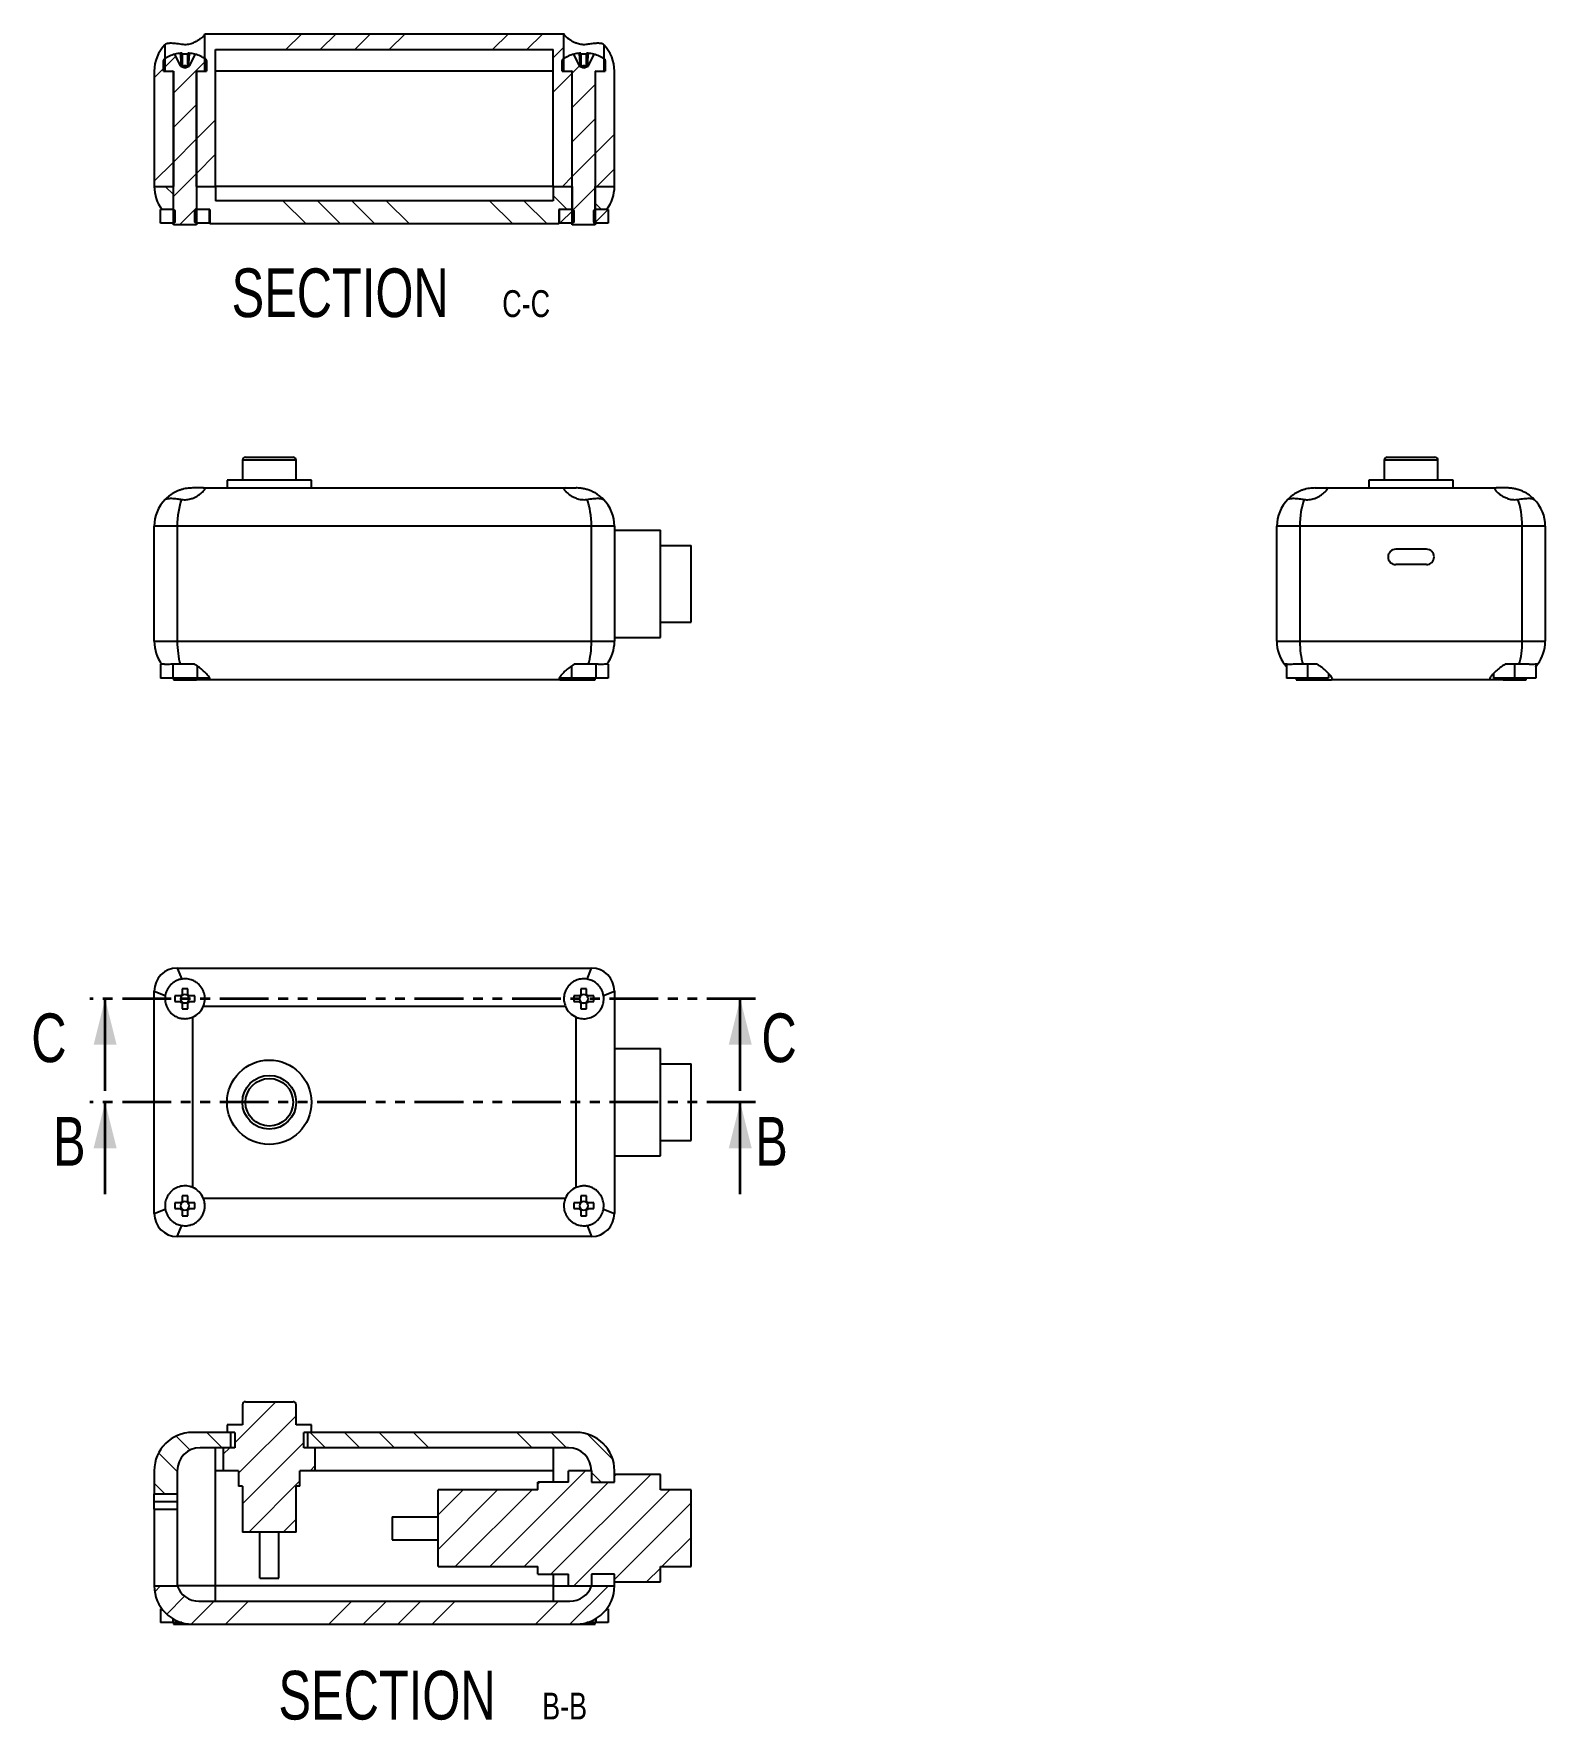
# Model space of a CAD drawing. Header units: millimetres. Extents: x 16604 to 36223, y 4309 to 8014.
# Drawn here: x 19271.8 to 19468.9, y 5138.3 to 5358.2 of the extents above; entities that cross this region are included whole.
import ezdxf

# ---------------------------------------------------------------- set-up
doc = ezdxf.new("R2010")
doc.units = ezdxf.units.MM
doc.linetypes.add('PHANTOM', pattern=[12.7, 6.35, -1.27, 1.27, -1.27, 1.27, -1.27])
doc.layers.get('0').update_dxf_attribs({"lineweight": 35})
doc.styles.add('SLDTEXTSTYLE0', font='TXT', dxfattribs={"width": 0.75})
pattern_1 = [(45, (19227.285, 5040.8345), (-2.245064, 2.245064), [])]
pattern_2 = [(135, (19227.285, 5040.834), (-13.4704, -13.4704), []), (135, (19227.285, 5045.325), (-13.4704, -13.4704), []), (135, (19227.285, 5049.815), (-13.4704, -13.4704), []), (135, (19227.285, 5054.305), (-13.4704, -13.4704), [])]
pattern_3 = [(45, (19227.285, 5278.68), (-13.4704, 13.4704), []), (45, (19231.775, 5278.68), (-13.4704, 13.4704), []), (45, (19236.265, 5278.68), (-13.4704, 13.4704), []), (45, (19240.755, 5278.68), (-13.4704, 13.4704), [])]
pattern_4 = [(135, (19227.285, 5278.68), (-13.4704, -13.4704), []), (135, (19227.285, 5283.17), (-13.4704, -13.4704), []), (135, (19227.285, 5287.66), (-13.4704, -13.4704), []), (135, (19227.285, 5292.15), (-13.4704, -13.4704), [])]
pattern_5 = [(45, (19227.285, 5278.6797), (-2.245064, 2.245064), [])]

msp = doc.modelspace()

# ---------------------------------------------------------------- texts
at = {"color": 7, "linetype": 'Continuous', "char_height": 6.35, "attachment_point": 1, "style": 'SLDTEXTSTYLE0'}
for s, insert in [('C', (19271.51, 5230.42)), ('C', (19366.7, 5230.42)), ('B', (19274.34, 5216.92)), ('B', (19365.89, 5216.92))]:
    msp.add_mtext(s, dxfattribs=dict(at, insert=insert))

# ---------------------------------------------------------------- blocks, each defined once
blk = doc.blocks.new('SW_NOTE_0_2')
at = {"color": 0, "linetype": 'Continuous', "lineweight": 0, "attachment_point": 2, "style": 'SLDTEXTSTYLE0'}
for s, insert, char_height in [('SECTION', (17.36, 8.19), 6.35), ('B-B', (40.51, 5.35), 3.5)]:
    blk.add_mtext(s, dxfattribs=dict(at, insert=insert, char_height=char_height))
blk = doc.blocks.new('SW_NOTE_0_3')
at = {"color": 0, "linetype": 'Continuous', "lineweight": 0, "attachment_point": 2, "style": 'SLDTEXTSTYLE0'}
for s, insert, char_height in [('SECTION', (17.36, 8.19), 6.35), ('C-C', (41.61, 5.35), 3.5)]:
    blk.add_mtext(s, dxfattribs=dict(at, insert=insert, char_height=char_height))

# ---------------------------------------------------------------- hatches: boundary and pattern name
at = {"linetype": 'Continuous', "lineweight": 18}
h = msp.add_hatch(dxfattribs=at)
h.set_pattern_fill('ANSI34', style=0)
h.set_pattern_definition(pattern_3)
edge = h.paths.add_edge_path(flags=0)
edge.add_line((19290.04, 5338.26), (19290.04, 5353.26))
edge.add_line((19290.04, 5353.26), (19288.94, 5353.26))
edge.add_line((19288.94, 5353.26), (19288.94, 5356.73))
edge.add_arc((19292.54, 5353.26), 5, 136.0545, 180)
edge.add_line((19287.54, 5353.26), (19287.54, 5338.26))
edge.add_line((19287.54, 5338.26), (19290.04, 5338.26))
h = msp.add_hatch(dxfattribs=at)
h.set_pattern_fill('ANSI34', style=0)
h.set_pattern_definition(pattern_3)
h.paths.add_polyline_path([(19342.04, 5353.26), (19340.94, 5353.26), (19340.94, 5358.16), (19294.14, 5358.16), (19294.14, 5353.26), (19293.04, 5353.26), (19293.04, 5338.26), (19295.54, 5338.26), (19295.54, 5356.09), (19339.54, 5356.09), (19339.54, 5338.26), (19342.04, 5338.26)], flags=0)
h = msp.add_hatch(dxfattribs=at)
h.set_pattern_fill('ANSI34', style=0)
h.set_pattern_definition(pattern_3)
edge = h.paths.add_edge_path(flags=0)
edge.add_line((19346.14, 5353.26), (19345.04, 5353.26))
edge.add_line((19345.04, 5353.26), (19345.04, 5338.26))
edge.add_line((19345.04, 5338.26), (19347.54, 5338.26))
edge.add_line((19347.54, 5338.26), (19347.54, 5353.26))
edge.add_arc((19342.54, 5353.26), 5, 0, 43.9455)
edge.add_line((19346.14, 5356.73), (19346.14, 5353.26))
h = msp.add_hatch(dxfattribs=at)
h.set_pattern_fill('ANSI31', style=0)
h.set_pattern_definition(pattern_5)
edge = h.paths.add_edge_path(flags=0)
edge.add_line((19290.04, 5333.26), (19293.04, 5333.26))
edge.add_line((19293.04, 5333.26), (19293.04, 5353.16))
edge.add_arc((19293.14, 5353.16), 0.1, 90, 180, ccw=False)
edge.add_line((19293.14, 5353.26), (19294.34, 5353.26))
edge.add_line((19294.34, 5353.26), (19294.34, 5354.66))
edge.add_arc((19294.07, 5354.66), 0.27, 0, 57.664)
edge.add_arc((19291.54, 5350.66), 5, 57.664, 74.7807)
edge.add_line((19292.86, 5355.48), (19292.1, 5353.98))
edge.add_line((19292.1, 5353.98), (19292.1, 5353.91))
edge.add_line((19292.1, 5353.91), (19291.54, 5353.73))
edge.add_line((19291.54, 5353.73), (19290.99, 5353.91))
edge.add_line((19290.99, 5353.91), (19290.98, 5353.98))
edge.add_line((19290.98, 5353.98), (19290.23, 5355.48))
edge.add_arc((19291.54, 5350.66), 5, 105.2193, 122.336)
edge.add_arc((19289.01, 5354.66), 0.27, 122.336, 180)
edge.add_line((19288.74, 5354.66), (19288.74, 5353.26))
edge.add_line((19288.74, 5353.26), (19289.94, 5353.26))
edge.add_arc((19289.94, 5353.16), 0.1, 0, 90, ccw=False)
edge.add_line((19290.04, 5353.16), (19290.04, 5333.26))
h = msp.add_hatch(dxfattribs=at)
h.set_pattern_fill('ANSI31', style=0)
h.set_pattern_definition(pattern_5)
edge = h.paths.add_edge_path(flags=0)
edge.add_line((19342.04, 5333.26), (19345.04, 5333.26))
edge.add_line((19345.04, 5333.26), (19345.04, 5353.16))
edge.add_arc((19345.14, 5353.16), 0.1, 90, 180, ccw=False)
edge.add_line((19345.14, 5353.26), (19346.34, 5353.26))
edge.add_line((19346.34, 5353.26), (19346.34, 5354.66))
edge.add_arc((19346.07, 5354.66), 0.27, 0, 57.664)
edge.add_arc((19343.54, 5350.66), 5, 57.664, 74.7807)
edge.add_line((19344.86, 5355.48), (19344.1, 5353.98))
edge.add_line((19344.1, 5353.98), (19344.1, 5353.91))
edge.add_line((19344.1, 5353.91), (19343.54, 5353.73))
edge.add_line((19343.54, 5353.73), (19342.99, 5353.91))
edge.add_line((19342.99, 5353.91), (19342.98, 5353.98))
edge.add_line((19342.98, 5353.98), (19342.23, 5355.48))
edge.add_arc((19343.54, 5350.66), 5, 105.2193, 122.336)
edge.add_arc((19341.01, 5354.66), 0.27, 122.336, 180)
edge.add_line((19340.74, 5354.66), (19340.74, 5353.26))
edge.add_line((19340.74, 5353.26), (19341.94, 5353.26))
edge.add_arc((19341.94, 5353.16), 0.1, 0, 90, ccw=False)
edge.add_line((19342.04, 5353.16), (19342.04, 5333.26))
h = msp.add_hatch(dxfattribs=at)
h.set_pattern_fill('ANSI34', angle=90, style=0)
h.set_pattern_definition(pattern_4)
edge = h.paths.add_edge_path(flags=0)
edge.add_line((19288.54, 5335.26), (19290.04, 5335.26))
edge.add_line((19290.04, 5335.26), (19290.04, 5338.26))
edge.add_line((19290.04, 5338.26), (19287.54, 5338.26))
edge.add_arc((19292.54, 5338.26), 5, 180, 216.8699)
h = msp.add_hatch(dxfattribs=at)
h.set_pattern_fill('ANSI34', angle=90, style=0)
h.set_pattern_definition(pattern_4)
h.paths.add_polyline_path([(19294.79, 5333.36), (19340.29, 5333.36), (19340.29, 5335.26), (19342.04, 5335.26), (19342.04, 5338.26), (19339.54, 5338.26), (19339.54, 5336.38), (19295.54, 5336.38), (19295.54, 5338.26), (19293.04, 5338.26), (19293.04, 5335.26), (19294.79, 5335.26)], flags=0)
h = msp.add_hatch(dxfattribs=at)
h.set_pattern_fill('ANSI34', angle=90, style=0)
h.set_pattern_definition(pattern_4)
edge = h.paths.add_edge_path(flags=0)
edge.add_line((19345.04, 5338.26), (19345.04, 5335.26))
edge.add_line((19345.04, 5335.26), (19346.54, 5335.26))
edge.add_arc((19342.54, 5338.26), 5, 323.1301, 360)
edge.add_line((19347.54, 5338.26), (19345.04, 5338.26))
h = msp.add_hatch(dxfattribs=at)
h.set_pattern_fill('ANSI31', style=0)
h.set_pattern_definition(pattern_5)
h.paths.add_polyline_path([(19340.37, 5333.46), (19342.04, 5333.46), (19342.29, 5333.64), (19342.29, 5335.06), (19342.04, 5335.23), (19342.04, 5335.26), (19340.37, 5335.26)], flags=0)
h = msp.add_hatch(dxfattribs=at)
h.set_pattern_fill('ANSI31', style=0)
h.set_pattern_definition(pattern_5)
h.paths.add_polyline_path([(19345.04, 5333.46), (19346.72, 5333.46), (19346.72, 5335.26), (19345.04, 5335.26), (19345.04, 5335.23), (19344.79, 5335.06), (19344.79, 5333.64)], flags=0)
h = msp.add_hatch(dxfattribs=at)
h.set_pattern_fill('ANSI31', style=0)
h.set_pattern_definition(pattern_1)
edge = h.paths.add_edge_path(flags=0)
edge.add_line((19305.64, 5179.8), (19299.44, 5179.8))
edge.add_arc((19299.44, 5179.4), 0.4, 90, 180)
edge.add_line((19299.04, 5179.4), (19299.04, 5176.8))
edge.add_line((19299.04, 5176.8), (19297.04, 5176.8))
edge.add_line((19297.04, 5176.8), (19297.04, 5175.8))
edge.add_line((19297.04, 5175.8), (19298.04, 5175.8))
edge.add_line((19298.04, 5175.8), (19298.04, 5173.8))
edge.add_line((19298.04, 5173.8), (19296.54, 5173.8))
edge.add_line((19296.54, 5173.8), (19296.54, 5170.8))
edge.add_line((19296.54, 5170.8), (19298.54, 5170.8))
edge.add_line((19298.54, 5170.8), (19298.54, 5168.8))
edge.add_line((19298.54, 5168.8), (19299.04, 5168.8))
edge.add_line((19299.04, 5168.8), (19299.04, 5162.8))
edge.add_line((19299.04, 5162.8), (19306.04, 5162.8))
edge.add_line((19306.04, 5162.8), (19306.04, 5168.8))
edge.add_line((19306.04, 5168.8), (19306.54, 5168.8))
edge.add_line((19306.54, 5168.8), (19306.54, 5170.8))
edge.add_line((19306.54, 5170.8), (19308.54, 5170.8))
edge.add_line((19308.54, 5170.8), (19308.54, 5173.8))
edge.add_line((19308.54, 5173.8), (19307.04, 5173.8))
edge.add_line((19307.04, 5173.8), (19307.04, 5175.8))
edge.add_line((19307.04, 5175.8), (19308.04, 5175.8))
edge.add_line((19308.04, 5175.8), (19308.04, 5176.8))
edge.add_line((19308.04, 5176.8), (19306.04, 5176.8))
edge.add_line((19306.04, 5176.8), (19306.04, 5179.4))
edge.add_arc((19305.64, 5179.4), 0.4, 0, 90)
h = msp.add_hatch(dxfattribs=at)
h.set_pattern_fill('ANSI34', angle=90, style=0)
h.set_pattern_definition(pattern_2)
edge = h.paths.add_edge_path(flags=0)
edge.add_arc((19292.54, 5170.8), 5, 90, 180)
edge.add_line((19287.54, 5170.8), (19287.54, 5167.8))
edge.add_line((19287.54, 5167.8), (19290.54, 5167.8))
edge.add_line((19290.54, 5167.8), (19290.54, 5170.8))
edge.add_arc((19293.54, 5170.8), 3, 90, 180, ccw=False)
edge.add_line((19293.54, 5173.8), (19297.54, 5173.8))
edge.add_line((19297.54, 5173.8), (19297.54, 5175.8))
edge.add_line((19297.54, 5175.8), (19292.54, 5175.8))
h = msp.add_hatch(dxfattribs=at)
h.set_pattern_fill('ANSI34', angle=90, style=0)
h.set_pattern_definition(pattern_2)
edge = h.paths.add_edge_path(flags=0)
edge.add_arc((19342.54, 5170.8), 5, 0, 90)
edge.add_line((19342.54, 5175.8), (19307.54, 5175.8))
edge.add_line((19307.54, 5175.8), (19307.54, 5173.8))
edge.add_line((19307.54, 5173.8), (19341.54, 5173.8))
edge.add_arc((19341.54, 5170.8), 3, 0, 90, ccw=False)
edge.add_line((19344.54, 5170.8), (19344.54, 5169.3))
edge.add_line((19344.54, 5169.3), (19347.54, 5169.3))
edge.add_line((19347.54, 5169.3), (19347.54, 5170.8))
h = msp.add_hatch(dxfattribs=at)
h.set_pattern_fill('ANSI31', style=0)
h.set_pattern_definition(pattern_1)
h.paths.add_polyline_path([(19353.54, 5156.3), (19353.54, 5158.3), (19357.54, 5158.3), (19357.54, 5168.3), (19353.54, 5168.3), (19353.54, 5170.3), (19347.54, 5170.3), (19347.54, 5169.3), (19344.54, 5169.3), (19344.54, 5170.8), (19341.54, 5170.8), (19341.54, 5169.3), (19337.54, 5169.3), (19337.54, 5168.3), (19324.54, 5168.3), (19324.54, 5158.3), (19337.54, 5158.3), (19337.54, 5157.3), (19341.54, 5157.3), (19341.54, 5155.8), (19344.54, 5155.8), (19344.54, 5157.3), (19347.54, 5157.3), (19347.54, 5156.3)], flags=0)
h = msp.add_hatch(dxfattribs=at)
h.set_pattern_fill('ANSI34', style=0)
h.set_pattern_definition([(45, (19227.285, 5040.834), (-13.4704, 13.4704), []), (45, (19231.775, 5040.834), (-13.4704, 13.4704), []), (45, (19236.265, 5040.834), (-13.4704, 13.4704), []), (45, (19240.755, 5040.834), (-13.4704, 13.4704), [])])
edge = h.paths.add_edge_path(flags=0)
edge.add_arc((19292.54, 5155.8), 5, 180, 270)
edge.add_line((19292.54, 5150.8), (19342.54, 5150.8))
edge.add_arc((19342.54, 5155.8), 5, 270, 360)
edge.add_line((19347.54, 5155.8), (19344.54, 5155.8))
edge.add_arc((19341.72, 5156.8), 3, 270, 340.5288, ccw=False)
edge.add_line((19341.72, 5153.8), (19293.37, 5153.8))
edge.add_arc((19293.37, 5156.8), 3, 199.4712, 270, ccw=False)
edge.add_line((19290.54, 5155.8), (19287.54, 5155.8))

# ---------------------------------------------------------------- linework, layer by layer
at = {"color": 7, "linetype": 'Continuous', "lineweight": 25}
for p, q in [((19288.98, 5356.77), (19288.94, 5356.73)), ((19288.94, 5356.73), (19288.94, 5353.26)), ((19294.14, 5353.26), (19294.14, 5358.16)), ((19294.14, 5358.16), (19340.94, 5358.16)), ((19340.94, 5353.26), (19340.94, 5358.16)), ((19346.14, 5356.73), (19346.14, 5353.26)), ((19288.74, 5353.26), (19288.74, 5354.66)), ((19290.98, 5353.98), (19290.23, 5355.48)), ((19291.17, 5355.61), (19290.98, 5355.61)), ((19292.11, 5355.61), (19291.91, 5355.61)), ((19292.86, 5355.48), (19292.1, 5353.98)), ((19294.34, 5354.66), (19294.34, 5353.26)), ((19295.54, 5356.09), (19339.54, 5356.09)), ((19295.54, 5338.26), (19295.54, 5356.09)), ((19339.54, 5338.26), (19339.54, 5356.09)), ((19340.74, 5353.26), (19340.74, 5354.66)), ((19342.98, 5353.98), (19342.23, 5355.48)), ((19343.17, 5355.61), (19342.98, 5355.61)), ((19344.11, 5355.61), (19343.91, 5355.61)), ((19344.86, 5355.48), (19344.1, 5353.98)), ((19346.34, 5354.66), (19346.34, 5353.26)), ((19287.54, 5353.26), (19287.54, 5338.26)), ((19288.74, 5353.26), (19289.94, 5353.26)), ((19288.94, 5353.26), (19290.04, 5353.26)), ((19290.04, 5353.26), (19290.04, 5338.26)), ((19290.04, 5333.26), (19290.04, 5353.16)), ((19290.98, 5353.98), (19290.99, 5353.91)), ((19291.02, 5353.91), (19290.98, 5353.98)), ((19290.99, 5353.91), (19291.54, 5353.73)), ((19291.02, 5353.91), (19290.99, 5353.91)), ((19291.13, 5353.91), (19291.02, 5353.91)), ((19291.17, 5353.91), (19291.13, 5353.91)), ((19291.37, 5353.91), (19291.17, 5353.91)), ((19291.72, 5353.91), (19291.37, 5353.91)), ((19291.54, 5353.73), (19292.1, 5353.91)), ((19291.91, 5353.91), (19291.72, 5353.91)), ((19291.96, 5353.91), (19291.91, 5353.91)), ((19292.07, 5353.91), (19291.96, 5353.91)), ((19292.1, 5353.98), (19292.07, 5353.91)), ((19292.1, 5353.91), (19292.07, 5353.91)), ((19292.1, 5353.91), (19292.1, 5353.98)), ((19293.04, 5338.26), (19293.04, 5353.26)), ((19293.04, 5353.26), (19294.14, 5353.26)), ((19293.04, 5353.16), (19293.04, 5333.26)), ((19293.14, 5353.26), (19294.34, 5353.26)), ((19340.74, 5353.26), (19341.94, 5353.26)), ((19340.94, 5353.26), (19342.04, 5353.26)), ((19342.04, 5338.26), (19342.04, 5353.26)), ((19342.04, 5333.26), (19342.04, 5353.16)), ((19342.98, 5353.98), (19342.99, 5353.91)), ((19343.02, 5353.91), (19342.98, 5353.98)), ((19342.99, 5353.91), (19343.54, 5353.73)), ((19343.02, 5353.91), (19342.99, 5353.91)), ((19343.13, 5353.91), (19343.02, 5353.91)), ((19343.17, 5353.91), (19343.13, 5353.91)), ((19343.37, 5353.91), (19343.17, 5353.91)), ((19343.72, 5353.91), (19343.37, 5353.91)), ((19343.54, 5353.73), (19344.1, 5353.91)), ((19343.91, 5353.91), (19343.72, 5353.91)), ((19343.96, 5353.91), (19343.91, 5353.91)), ((19344.07, 5353.91), (19343.96, 5353.91)), ((19344.1, 5353.98), (19344.07, 5353.91)), ((19344.1, 5353.91), (19344.07, 5353.91)), ((19344.1, 5353.91), (19344.1, 5353.98)), ((19345.04, 5353.26), (19345.04, 5338.26)), ((19345.04, 5353.26), (19346.14, 5353.26)), ((19345.04, 5353.16), (19345.04, 5333.26)), ((19345.14, 5353.26), (19346.34, 5353.26)), ((19347.54, 5338.26), (19347.54, 5353.26)), ((19287.54, 5338.26), (19290.04, 5338.26)), ((19290.04, 5335.26), (19290.04, 5338.26)), ((19293.04, 5338.26), (19293.04, 5335.26)), ((19293.04, 5338.26), (19295.54, 5338.26)), ((19295.54, 5338.26), (19295.54, 5336.38)), ((19339.54, 5338.26), (19295.54, 5338.26)), ((19339.54, 5338.26), (19339.54, 5336.38)), ((19339.54, 5338.26), (19342.04, 5338.26)), ((19342.04, 5338.26), (19342.04, 5335.26)), ((19345.04, 5335.26), (19345.04, 5338.26)), ((19345.04, 5338.26), (19347.54, 5338.26)), ((19288.37, 5333.46), (19288.37, 5335.26)), ((19290.04, 5335.26), (19288.37, 5335.26)), ((19290.04, 5335.26), (19288.54, 5335.26)), ((19290.04, 5335.26), (19290.04, 5335.23)), ((19290.04, 5335.23), (19290.29, 5335.06)), ((19290.29, 5333.64), (19290.29, 5335.06)), ((19292.79, 5335.06), (19293.04, 5335.23)), ((19292.79, 5335.06), (19292.79, 5333.64)), ((19293.04, 5335.23), (19293.04, 5335.26)), ((19294.72, 5335.26), (19293.04, 5335.26)), ((19294.79, 5335.26), (19293.04, 5335.26)), ((19294.72, 5335.26), (19294.72, 5333.46)), ((19294.79, 5335.26), (19294.79, 5333.36)), ((19339.54, 5336.38), (19295.54, 5336.38)), ((19342.04, 5335.26), (19340.29, 5335.26)), ((19340.29, 5335.26), (19340.29, 5333.36)), ((19340.37, 5333.46), (19340.37, 5335.26)), ((19342.04, 5335.26), (19340.37, 5335.26)), ((19342.04, 5335.26), (19342.04, 5335.23)), ((19342.04, 5335.23), (19342.29, 5335.06)), ((19342.29, 5333.64), (19342.29, 5335.06)), ((19344.79, 5335.06), (19345.04, 5335.23)), ((19344.79, 5335.06), (19344.79, 5333.64)), ((19345.04, 5335.23), (19345.04, 5335.26)), ((19346.72, 5335.26), (19345.04, 5335.26)), ((19346.54, 5335.26), (19345.04, 5335.26)), ((19346.72, 5335.26), (19346.72, 5333.46)), ((19290.04, 5333.46), (19288.37, 5333.46)), ((19290.29, 5333.64), (19290.04, 5333.46)), ((19293.04, 5333.26), (19290.04, 5333.26)), ((19293.04, 5333.46), (19292.79, 5333.64)), ((19294.72, 5333.46), (19293.04, 5333.46)), ((19340.29, 5333.36), (19294.79, 5333.36)), ((19342.04, 5333.46), (19340.37, 5333.46)), ((19342.29, 5333.64), (19342.04, 5333.46)), ((19345.04, 5333.26), (19342.04, 5333.26)), ((19345.04, 5333.46), (19344.79, 5333.64)), ((19346.72, 5333.46), (19345.04, 5333.46)), ((19299.04, 5302.54), (19299.04, 5299.94)), ((19299.44, 5302.94), (19305.64, 5302.94)), ((19306.04, 5299.94), (19306.04, 5302.54)), ((19447.89, 5302.54), (19447.89, 5299.94)), ((19448.29, 5302.94), (19454.49, 5302.94)), ((19454.89, 5299.94), (19454.89, 5302.54)), ((19297.04, 5299.94), (19297.04, 5298.94)), ((19308.04, 5299.94), (19297.04, 5299.94)), ((19308.04, 5298.94), (19308.04, 5299.94)), ((19445.89, 5299.94), (19445.89, 5298.94)), ((19451.39, 5299.94), (19445.89, 5299.94)), ((19456.89, 5299.94), (19451.39, 5299.94)), ((19456.89, 5298.94), (19456.89, 5299.94)), ((19293.94, 5298.94), (19292.54, 5298.94)), ((19293.94, 5298.94), (19341.14, 5298.94)), ((19341.14, 5298.94), (19342.54, 5298.94)), ((19438.89, 5298.94), (19440.29, 5298.94)), ((19440.29, 5298.94), (19462.49, 5298.94)), ((19463.89, 5298.94), (19462.49, 5298.94)), ((19287.54, 5278.94), (19287.54, 5293.94)), ((19290.54, 5293.94), (19287.54, 5293.94)), ((19290.54, 5293.94), (19290.54, 5278.94)), ((19344.54, 5293.94), (19290.54, 5293.94)), ((19344.54, 5278.94), (19344.54, 5293.94)), ((19347.54, 5293.94), (19344.54, 5293.94)), ((19347.54, 5293.94), (19347.54, 5278.94)), ((19347.54, 5293.44), (19353.54, 5293.44)), ((19353.54, 5279.44), (19353.54, 5293.44)), ((19436.89, 5293.94), (19433.89, 5293.94)), ((19433.89, 5278.94), (19433.89, 5293.94)), ((19436.89, 5293.94), (19436.89, 5278.94)), ((19465.89, 5293.94), (19436.89, 5293.94)), ((19465.89, 5278.94), (19465.89, 5293.94)), ((19468.89, 5293.94), (19465.89, 5293.94)), ((19468.89, 5293.94), (19468.89, 5278.94)), ((19353.54, 5291.44), (19357.54, 5291.44)), ((19357.54, 5281.44), (19357.54, 5291.44)), ((19453.39, 5290.94), (19449.39, 5290.94)), ((19453.39, 5288.94), (19449.39, 5288.94)), ((19353.54, 5281.44), (19357.54, 5281.44)), ((19287.54, 5278.94), (19290.54, 5278.94)), ((19290.54, 5278.94), (19344.54, 5278.94)), ((19344.54, 5278.94), (19347.54, 5278.94)), ((19347.54, 5279.44), (19353.54, 5279.44)), ((19433.89, 5278.94), (19436.89, 5278.94)), ((19436.89, 5278.94), (19465.89, 5278.94)), ((19465.89, 5278.94), (19468.89, 5278.94)), ((19288.37, 5275.94), (19288.37, 5274.14)), ((19288.52, 5275.94), (19288.37, 5275.94)), ((19289.96, 5275.94), (19289.96, 5274.14)), ((19290.94, 5275.94), (19289.96, 5275.94)), ((19292.79, 5275.94), (19290.94, 5275.94)), ((19293.13, 5275.73), (19293.13, 5274.14)), ((19341.96, 5275.71), (19341.96, 5274.14)), ((19344.14, 5275.94), (19342.29, 5275.94)), ((19345.13, 5275.94), (19344.14, 5275.94)), ((19345.13, 5275.94), (19345.13, 5274.14)), ((19346.72, 5275.94), (19346.57, 5275.94)), ((19346.72, 5275.94), (19346.72, 5274.14)), ((19434.89, 5275.94), (19435.14, 5275.64)), ((19435.14, 5275.94), (19435.14, 5274.14)), ((19435.21, 5275.94), (19435.14, 5275.94)), ((19437.58, 5275.94), (19437.29, 5275.94)), ((19437.89, 5275.94), (19437.58, 5275.94)), ((19437.89, 5275.94), (19437.89, 5274.14)), ((19438.19, 5275.94), (19437.89, 5275.94)), ((19439.14, 5275.94), (19438.19, 5275.94)), ((19464.58, 5275.94), (19463.64, 5275.94)), ((19464.89, 5275.94), (19464.58, 5275.94)), ((19464.89, 5275.94), (19464.89, 5274.14)), ((19465.19, 5275.94), (19464.89, 5275.94)), ((19465.49, 5275.94), (19465.19, 5275.94)), ((19467.64, 5275.94), (19467.56, 5275.94)), ((19467.64, 5275.94), (19467.64, 5274.14)), ((19289.96, 5274.14), (19288.37, 5274.14)), ((19293.13, 5274.14), (19289.96, 5274.14)), ((19290.04, 5274.14), (19290.04, 5273.94)), ((19290.04, 5273.94), (19293.04, 5273.94)), ((19293.04, 5273.94), (19293.04, 5274.14)), ((19294.64, 5273.94), (19293.04, 5273.94)), ((19294.72, 5274.14), (19293.13, 5274.14)), ((19340.45, 5273.94), (19294.64, 5273.94)), ((19294.72, 5274.22), (19294.72, 5274.14)), ((19340.37, 5274.23), (19340.37, 5274.14)), ((19341.96, 5274.14), (19340.37, 5274.14)), ((19340.45, 5273.94), (19342.04, 5273.94)), ((19345.13, 5274.14), (19341.96, 5274.14)), ((19342.04, 5274.14), (19342.04, 5273.94)), ((19342.04, 5273.94), (19345.04, 5273.94)), ((19345.04, 5273.94), (19345.04, 5274.14)), ((19346.72, 5274.14), (19345.13, 5274.14)), ((19437.89, 5274.14), (19435.14, 5274.14)), ((19436.39, 5274.14), (19436.39, 5273.94)), ((19436.39, 5273.94), (19439.39, 5273.94)), ((19440.64, 5274.14), (19437.89, 5274.14)), ((19439.39, 5273.94), (19439.39, 5274.14)), ((19439.39, 5273.94), (19440.98, 5273.94)), ((19440.64, 5274.75), (19440.64, 5274.14)), ((19461.79, 5273.94), (19440.98, 5273.94)), ((19463.39, 5273.94), (19461.79, 5273.94)), ((19462.14, 5274.75), (19462.14, 5274.14)), ((19464.89, 5274.14), (19462.14, 5274.14)), ((19463.39, 5274.14), (19463.39, 5273.94)), ((19463.39, 5273.94), (19466.39, 5273.94)), ((19467.64, 5274.14), (19464.89, 5274.14)), ((19466.39, 5273.94), (19466.39, 5274.14)), ((19290.54, 5236.34), (19291.12, 5234.9)), ((19290.54, 5236.34), (19344.54, 5236.34)), ((19343.97, 5234.9), (19344.54, 5236.34)), ((19291.17, 5233.64), (19291.17, 5232.9)), ((19291.91, 5232.9), (19291.91, 5233.64)), ((19343.17, 5233.64), (19343.17, 5232.9)), ((19343.91, 5232.9), (19343.91, 5233.64)), ((19287.54, 5204.34), (19287.54, 5233.34)), ((19287.54, 5233.34), (19288.98, 5232.76)), ((19290.98, 5232.71), (19290.24, 5232.71)), ((19290.24, 5231.97), (19290.98, 5231.97)), ((19291.02, 5232.71), (19291.02, 5232.51)), ((19291.02, 5232.16), (19291.02, 5231.97)), ((19291.37, 5232.86), (19291.17, 5232.86)), ((19291.17, 5231.81), (19291.37, 5231.81)), ((19291.17, 5231.77), (19291.17, 5231.03)), ((19291.91, 5232.86), (19291.72, 5232.86)), ((19291.72, 5231.81), (19291.91, 5231.81)), ((19291.91, 5231.03), (19291.91, 5231.77)), ((19292.07, 5232.51), (19292.07, 5232.71)), ((19292.07, 5231.97), (19292.07, 5232.16)), ((19292.85, 5232.71), (19292.11, 5232.71)), ((19292.11, 5231.97), (19292.85, 5231.97)), ((19341.14, 5231.34), (19293.94, 5231.34)), ((19342.98, 5232.71), (19342.24, 5232.71)), ((19342.24, 5231.97), (19342.98, 5231.97)), ((19343.02, 5232.71), (19343.02, 5232.51)), ((19343.02, 5232.16), (19343.02, 5231.97)), ((19343.37, 5232.86), (19343.17, 5232.86)), ((19343.17, 5231.81), (19343.37, 5231.81)), ((19343.17, 5231.77), (19343.17, 5231.03)), ((19343.91, 5232.86), (19343.72, 5232.86)), ((19343.72, 5231.81), (19343.91, 5231.81)), ((19343.91, 5231.03), (19343.91, 5231.77)), ((19344.07, 5232.51), (19344.07, 5232.71)), ((19344.07, 5231.97), (19344.07, 5232.16)), ((19344.85, 5232.71), (19344.11, 5232.71)), ((19344.11, 5231.97), (19344.85, 5231.97)), ((19346.11, 5232.76), (19347.54, 5233.34)), ((19347.54, 5233.34), (19347.54, 5204.34)), ((19292.54, 5229.94), (19292.54, 5207.74)), ((19342.54, 5207.74), (19342.54, 5229.94)), ((19347.54, 5225.84), (19353.54, 5225.84)), ((19353.54, 5211.84), (19353.54, 5225.84)), ((19353.54, 5223.84), (19357.54, 5223.84)), ((19357.54, 5213.84), (19357.54, 5223.84)), ((19353.54, 5213.84), (19357.54, 5213.84)), ((19347.54, 5211.84), (19353.54, 5211.84)), ((19290.98, 5205.71), (19290.24, 5205.71)), ((19290.24, 5204.97), (19290.98, 5204.97)), ((19291.02, 5205.71), (19291.02, 5205.51)), ((19291.02, 5205.16), (19291.02, 5204.97)), ((19291.17, 5206.64), (19291.17, 5205.9)), ((19291.37, 5205.86), (19291.17, 5205.86)), ((19291.91, 5205.86), (19291.72, 5205.86)), ((19291.91, 5205.9), (19291.91, 5206.64)), ((19292.07, 5205.51), (19292.07, 5205.71)), ((19292.07, 5204.97), (19292.07, 5205.16)), ((19292.85, 5205.71), (19292.11, 5205.71)), ((19292.11, 5204.97), (19292.85, 5204.97)), ((19293.94, 5206.34), (19341.14, 5206.34)), ((19342.98, 5205.71), (19342.24, 5205.71)), ((19342.24, 5204.97), (19342.98, 5204.97)), ((19343.02, 5205.71), (19343.02, 5205.51)), ((19343.02, 5205.16), (19343.02, 5204.97)), ((19343.17, 5206.64), (19343.17, 5205.9)), ((19343.37, 5205.86), (19343.17, 5205.86)), ((19343.91, 5205.86), (19343.72, 5205.86)), ((19343.91, 5205.9), (19343.91, 5206.64)), ((19344.07, 5205.51), (19344.07, 5205.71)), ((19344.07, 5204.97), (19344.07, 5205.16)), ((19344.85, 5205.71), (19344.11, 5205.71)), ((19344.11, 5204.97), (19344.85, 5204.97)), ((19287.54, 5204.34), (19288.98, 5204.91)), ((19290.54, 5201.34), (19291.12, 5202.77)), ((19291.17, 5204.81), (19291.37, 5204.81)), ((19291.17, 5204.77), (19291.17, 5204.03)), ((19291.72, 5204.81), (19291.91, 5204.81)), ((19291.91, 5204.03), (19291.91, 5204.77)), ((19343.17, 5204.81), (19343.37, 5204.81)), ((19343.17, 5204.77), (19343.17, 5204.03)), ((19343.72, 5204.81), (19343.91, 5204.81)), ((19343.91, 5204.03), (19343.91, 5204.77)), ((19343.97, 5202.77), (19344.54, 5201.34)), ((19346.11, 5204.91), (19347.54, 5204.34)), ((19344.54, 5201.34), (19290.54, 5201.34)), ((19299.04, 5179.4), (19299.04, 5176.8)), ((19299.44, 5179.8), (19305.64, 5179.8)), ((19306.04, 5176.8), (19306.04, 5179.4)), ((19297.04, 5176.8), (19297.04, 5175.8)), ((19299.04, 5176.8), (19297.04, 5176.8)), ((19308.04, 5176.8), (19306.04, 5176.8)), ((19308.04, 5175.8), (19308.04, 5176.8)), ((19297.54, 5175.8), (19292.54, 5175.8)), ((19298.04, 5175.8), (19297.04, 5175.8)), ((19297.54, 5173.8), (19297.54, 5175.8)), ((19298.04, 5175.8), (19298.04, 5173.8)), ((19308.04, 5175.8), (19307.04, 5175.8)), ((19307.04, 5173.8), (19307.04, 5175.8)), ((19307.54, 5175.8), (19307.54, 5173.8)), ((19342.54, 5175.8), (19307.54, 5175.8)), ((19297.54, 5173.8), (19293.54, 5173.8)), ((19295.54, 5155.8), (19295.54, 5173.63)), ((19296.54, 5173.8), (19296.54, 5170.8)), ((19298.04, 5173.8), (19296.54, 5173.8)), ((19308.54, 5173.8), (19307.04, 5173.8)), ((19341.54, 5173.8), (19307.54, 5173.8)), ((19308.54, 5170.8), (19308.54, 5173.8)), ((19339.54, 5173.63), (19339.54, 5169.3)), ((19287.54, 5170.8), (19287.54, 5167.8)), ((19290.54, 5170.8), (19290.54, 5167.8)), ((19298.54, 5170.8), (19296.54, 5170.8)), ((19298.54, 5170.8), (19298.54, 5168.8)), ((19308.54, 5170.8), (19306.54, 5170.8)), ((19306.54, 5168.8), (19306.54, 5170.8)), ((19341.54, 5169.3), (19341.54, 5170.8)), ((19344.54, 5170.8), (19341.54, 5170.8)), ((19344.54, 5170.8), (19344.54, 5169.3)), ((19347.54, 5169.3), (19347.54, 5170.8)), ((19347.54, 5169.3), (19347.54, 5170.3)), ((19353.54, 5170.3), (19347.54, 5170.3)), ((19353.54, 5168.3), (19353.54, 5170.3)), ((19287.54, 5167.8), (19290.54, 5167.8)), ((19287.54, 5166.8), (19287.54, 5167.8)), ((19290.54, 5167.8), (19290.54, 5166.8)), ((19299.04, 5168.8), (19298.54, 5168.8)), ((19299.04, 5168.8), (19299.04, 5162.8)), ((19306.54, 5168.8), (19306.04, 5168.8)), ((19306.04, 5162.8), (19306.04, 5168.8)), ((19324.54, 5158.3), (19324.54, 5168.3)), ((19337.54, 5168.3), (19324.54, 5168.3)), ((19337.54, 5168.3), (19337.54, 5169.3)), ((19341.54, 5169.3), (19337.54, 5169.3)), ((19344.54, 5169.3), (19347.54, 5169.3)), ((19357.54, 5168.3), (19353.54, 5168.3)), ((19357.54, 5158.3), (19357.54, 5168.3)), ((19287.54, 5166.8), (19290.54, 5166.8)), ((19287.54, 5165.8), (19287.54, 5166.8)), ((19287.54, 5165.8), (19287.54, 5155.8)), ((19287.54, 5165.8), (19290.54, 5165.8)), ((19290.54, 5166.8), (19290.54, 5165.8)), ((19290.54, 5165.8), (19290.54, 5155.8)), ((19318.54, 5164.8), (19324.54, 5164.8)), ((19318.54, 5164.8), (19318.54, 5161.8)), ((19306.04, 5162.8), (19299.04, 5162.8)), ((19301.29, 5156.8), (19301.29, 5162.8)), ((19303.79, 5156.8), (19303.79, 5162.8)), ((19318.54, 5161.8), (19324.54, 5161.8)), ((19301.29, 5156.8), (19303.79, 5156.8)), ((19324.54, 5158.3), (19337.54, 5158.3)), ((19337.54, 5157.3), (19337.54, 5158.3)), ((19337.54, 5157.3), (19341.54, 5157.3)), ((19339.54, 5157.3), (19339.54, 5155.8)), ((19341.54, 5155.8), (19341.54, 5157.3)), ((19344.54, 5157.3), (19344.54, 5155.8)), ((19347.54, 5157.3), (19344.54, 5157.3)), ((19347.54, 5155.8), (19347.54, 5157.3)), ((19347.54, 5156.3), (19347.54, 5157.3)), ((19353.54, 5158.3), (19357.54, 5158.3)), ((19353.54, 5156.3), (19353.54, 5158.3)), ((19287.54, 5155.8), (19290.54, 5155.8)), ((19295.54, 5155.8), (19290.54, 5155.8)), ((19295.54, 5153.92), (19295.54, 5155.8)), ((19339.54, 5155.8), (19295.54, 5155.8)), ((19339.54, 5155.8), (19339.54, 5153.92)), ((19339.54, 5155.8), (19341.54, 5155.8)), ((19341.54, 5155.8), (19344.54, 5155.8)), ((19344.54, 5155.8), (19347.54, 5155.8)), ((19347.54, 5156.3), (19353.54, 5156.3)), ((19288.37, 5152.8), (19288.37, 5151)), ((19288.54, 5152.8), (19288.37, 5152.8)), ((19293.37, 5153.8), (19341.72, 5153.8)), ((19346.72, 5152.8), (19346.54, 5152.8)), ((19346.72, 5152.8), (19346.72, 5151)), ((19289.96, 5151), (19288.37, 5151)), ((19289.96, 5151.53), (19289.96, 5151)), ((19291.14, 5151), (19289.96, 5151)), ((19290.04, 5151), (19290.04, 5150.8)), ((19290.04, 5150.8), (19292.54, 5150.8)), ((19292.54, 5150.8), (19342.54, 5150.8)), ((19342.54, 5150.8), (19345.04, 5150.8)), ((19345.13, 5151), (19343.94, 5151)), ((19345.04, 5150.8), (19345.04, 5151)), ((19345.13, 5151.53), (19345.13, 5151)), ((19346.72, 5151), (19345.13, 5151))]:
    msp.add_line(p, q, dxfattribs=at)
at = {"color": 8, "linetype": 'Continuous', "lineweight": 25}
for p, q in [((19339.54, 5353.26), (19295.54, 5353.26)), ((19306.04, 5302.54), (19299.04, 5302.54)), ((19454.89, 5302.54), (19447.89, 5302.54)), ((19296.54, 5170.8), (19295.54, 5170.8)), ((19339.54, 5170.8), (19308.54, 5170.8))]:
    msp.add_line(p, q, dxfattribs=at)
at = {"color": 7, "linetype": 'PHANTOM', "lineweight": 35}
for p, q in [((19365.94, 5232.34), (19279.14, 5232.34)), ((19365.94, 5218.84), (19279.14, 5218.84))]:
    msp.add_line(p, q, dxfattribs=at)
at = {"color": 7, "linetype": 'Continuous', "lineweight": 35}
for p, q in [((19281.14, 5220.34), (19281.14, 5232.34)), ((19363.94, 5220.34), (19363.94, 5232.34)), ((19281.14, 5206.84), (19281.14, 5218.84)), ((19363.94, 5206.84), (19363.94, 5218.84))]:
    msp.add_line(p, q, dxfattribs=at)
at = {"color": 7, "linetype": 'Continuous', "lineweight": 25}
for radius in [5.5, 3.5, 3.1]:
    msp.add_circle((19302.54, 5218.84), radius, dxfattribs=at)
for centre, radius, start, end in [((19292.54, 5353.26), 5, 136.0545, 180), ((19342.54, 5353.26), 5, 0, 43.9455), ((19289.01, 5354.66), 0.27, 122.336, 180), ((19291.54, 5350.66), 5, 105.2193, 122.336), ((19291.54, 5350.66), 4.99, 96.5034, 105.1879), ((19291.54, 5350.01), 5.48, 86.1266, 93.8734), ((19291.54, 5350.66), 4.99, 74.8121, 83.4966), ((19291.54, 5350.66), 5, 57.664, 74.7807), ((19294.07, 5354.66), 0.27, 0, 57.664), ((19341.01, 5354.66), 0.27, 122.336, 180), ((19343.54, 5350.66), 5, 105.2193, 122.336), ((19343.54, 5350.66), 4.99, 96.5034, 105.1879), ((19343.54, 5350.01), 5.48, 86.1266, 93.8734), ((19343.54, 5350.66), 4.99, 74.8121, 83.4966), ((19343.54, 5350.66), 5, 57.664, 74.7807), ((19346.07, 5354.66), 0.27, 0, 57.664), ((19289.94, 5353.16), 0.1, 0, 90), ((19293.14, 5353.16), 0.1, 90, 180), ((19341.94, 5353.16), 0.1, 0, 90), ((19345.14, 5353.16), 0.1, 90, 180), ((19292.54, 5338.26), 5, 180, 216.8699), ((19342.54, 5338.26), 5, 323.1301, 0), ((19299.44, 5302.54), 0.4, 90, 180), ((19305.64, 5302.54), 0.4, 0, 90), ((19448.29, 5302.54), 0.4, 90, 180), ((19454.49, 5302.54), 0.4, 0, 90), ((19292.54, 5293.94), 5, 135.4774, 180), ((19342.54, 5293.94), 5, 0, 44.5226), ((19438.89, 5293.94), 5, 135.4774, 180), ((19463.89, 5293.94), 5, 0, 44.5226), ((19449.39, 5289.94), 1, 90, 180), ((19453.39, 5289.94), 1, 0, 90), ((19449.39, 5289.94), 1, 180, 270), ((19453.39, 5289.94), 1, 270, 0), ((19292.54, 5278.94), 5, 180, 216.8699), ((19342.54, 5278.94), 5, 323.1301, 0), ((19438.89, 5278.94), 5, 180, 216.8699), ((19463.89, 5278.94), 5, 323.1301, 0), ((19290.54, 5233.34), 3, 90, 180), ((19344.54, 5233.34), 3, 0, 90), ((19291.54, 5222.67), 10.97, 88.068, 91.932), ((19343.54, 5222.67), 10.97, 88.068, 91.932), ((19301.21, 5232.34), 10.97, 178.068, 181.932), ((19291.54, 5232.34), 0.675, 123.2306, 146.7694), ((19291.54, 5232.34), 0.675, 213.2306, 236.7694), ((19291.54, 5232.34), 0.556, 161.5698, 198.4302), ((19291.54, 5232.34), 0.556, 138.2818, 161.5698), ((19291.54, 5232.34), 0.556, 198.4302, 221.7182), ((19291.54, 5232.34), 0.556, 131.7182, 138.2818), ((19291.54, 5232.34), 0.556, 221.7182, 228.2818), ((19291.54, 5232.34), 0.556, 108.4302, 131.7182), ((19291.54, 5232.34), 0.556, 228.2818, 251.5698), ((19291.54, 5232.34), 0.556, 71.5698, 108.4302), ((19291.54, 5232.34), 0.556, 251.5698, 288.4302), ((19291.54, 5232.34), 0.556, 48.2818, 71.5698), ((19291.54, 5232.34), 0.556, 288.4302, 311.7182), ((19291.54, 5232.34), 0.675, 33.2306, 56.7694), ((19291.54, 5232.34), 0.556, 41.7182, 48.2818), ((19291.54, 5232.34), 0.675, 303.2306, 326.7694), ((19291.54, 5232.34), 0.556, 311.7182, 318.2818), ((19291.54, 5232.34), 0.556, 18.4302, 41.7182), ((19291.54, 5232.34), 0.556, 318.2818, 341.5698), ((19291.54, 5232.34), 0.556, 341.5698, 18.4302), ((19291.54, 5232.34), 2.6, 292.6199, 337.3801), ((19281.88, 5232.34), 10.97, 358.068, 1.932), ((19343.54, 5232.34), 2.6, 202.6199, 247.3801), ((19353.21, 5232.34), 10.97, 178.068, 181.932), ((19343.54, 5232.34), 0.675, 123.2306, 146.7694), ((19343.54, 5232.34), 0.675, 213.2306, 236.7694), ((19343.54, 5232.34), 0.556, 161.5698, 198.4302), ((19343.54, 5232.34), 0.556, 138.2818, 161.5698), ((19343.54, 5232.34), 0.556, 198.4302, 221.7182), ((19343.54, 5232.34), 0.556, 131.7182, 138.2818), ((19343.54, 5232.34), 0.556, 221.7182, 228.2818), ((19343.54, 5232.34), 0.556, 108.4302, 131.7182), ((19343.54, 5232.34), 0.556, 228.2818, 251.5698), ((19343.54, 5232.34), 0.556, 71.5698, 108.4302), ((19343.54, 5232.34), 0.556, 251.5698, 288.4302), ((19343.54, 5232.34), 0.556, 48.2818, 71.5698), ((19343.54, 5232.34), 0.556, 288.4302, 311.7182), ((19343.54, 5232.34), 0.675, 33.2306, 56.7694), ((19343.54, 5232.34), 0.556, 41.7182, 48.2818), ((19343.54, 5232.34), 0.675, 303.2306, 326.7694), ((19343.54, 5232.34), 0.556, 311.7182, 318.2818), ((19343.54, 5232.34), 0.556, 18.4302, 41.7182), ((19343.54, 5232.34), 0.556, 318.2818, 341.5698), ((19343.54, 5232.34), 0.556, 341.5698, 18.4302), ((19333.88, 5232.34), 10.97, 358.068, 1.932), ((19291.54, 5242), 10.97, 268.068, 271.932), ((19343.54, 5242), 10.97, 268.068, 271.932), ((19291.54, 5205.34), 2.6, 22.6199, 67.3801), ((19343.54, 5205.34), 2.6, 112.6199, 157.3801), ((19301.21, 5205.34), 10.97, 178.068, 181.932), ((19291.54, 5205.34), 0.675, 123.2306, 146.7694), ((19291.54, 5205.34), 0.675, 213.2306, 236.7694), ((19291.54, 5205.34), 0.556, 161.5698, 198.4302), ((19291.54, 5205.34), 0.556, 138.2818, 161.5698), ((19291.54, 5205.34), 0.556, 198.4302, 221.7182), ((19291.54, 5205.34), 0.556, 131.7182, 138.2818), ((19291.54, 5205.34), 0.556, 221.7182, 228.2818), ((19291.54, 5195.67), 10.97, 88.068, 91.932), ((19291.54, 5205.34), 0.556, 108.4302, 131.7182), ((19291.54, 5205.34), 0.556, 228.2818, 251.5698), ((19291.54, 5205.34), 0.556, 71.5698, 108.4302), ((19291.54, 5205.34), 0.556, 48.2818, 71.5698), ((19291.54, 5205.34), 0.556, 288.4302, 311.7182), ((19291.54, 5205.34), 0.675, 33.2306, 56.7694), ((19291.54, 5205.34), 0.556, 41.7182, 48.2818), ((19291.54, 5205.34), 0.675, 303.2306, 326.7694), ((19291.54, 5205.34), 0.556, 311.7182, 318.2818), ((19291.54, 5205.34), 0.556, 18.4302, 41.7182), ((19291.54, 5205.34), 0.556, 318.2818, 341.5698), ((19291.54, 5205.34), 0.556, 341.5698, 18.4302), ((19281.88, 5205.34), 10.97, 358.068, 1.932), ((19353.21, 5205.34), 10.97, 178.068, 181.932), ((19343.54, 5205.34), 0.675, 123.2306, 146.7694), ((19343.54, 5205.34), 0.675, 213.2306, 236.7694), ((19343.54, 5205.34), 0.556, 161.5698, 198.4302), ((19343.54, 5205.34), 0.556, 138.2818, 161.5698), ((19343.54, 5205.34), 0.556, 198.4302, 221.7182), ((19343.54, 5205.34), 0.556, 131.7182, 138.2818), ((19343.54, 5205.34), 0.556, 221.7182, 228.2818), ((19343.54, 5195.67), 10.97, 88.068, 91.932), ((19343.54, 5205.34), 0.556, 108.4302, 131.7182), ((19343.54, 5205.34), 0.556, 228.2818, 251.5698), ((19343.54, 5205.34), 0.556, 71.5698, 108.4302), ((19343.54, 5205.34), 0.556, 48.2818, 71.5698), ((19343.54, 5205.34), 0.556, 288.4302, 311.7182), ((19343.54, 5205.34), 0.675, 33.2306, 56.7694), ((19343.54, 5205.34), 0.556, 41.7182, 48.2818), ((19343.54, 5205.34), 0.675, 303.2306, 326.7694), ((19343.54, 5205.34), 0.556, 311.7182, 318.2818), ((19343.54, 5205.34), 0.556, 18.4302, 41.7182), ((19343.54, 5205.34), 0.556, 318.2818, 341.5698), ((19343.54, 5205.34), 0.556, 341.5698, 18.4302), ((19333.88, 5205.34), 10.97, 358.068, 1.932), ((19290.54, 5204.34), 3, 180, 270), ((19291.54, 5215), 10.97, 268.068, 271.932), ((19291.54, 5205.34), 0.556, 251.5698, 288.4302), ((19343.54, 5215), 10.97, 268.068, 271.932), ((19343.54, 5205.34), 0.556, 251.5698, 288.4302), ((19344.54, 5204.34), 3, 270, 0), ((19299.44, 5179.4), 0.4, 90, 180), ((19305.64, 5179.4), 0.4, 0, 90), ((19292.54, 5170.8), 5, 90, 180), ((19342.54, 5170.8), 5, 0, 90), ((19293.54, 5170.8), 3, 90, 180), ((19341.54, 5170.8), 3, 0, 90), ((19292.54, 5155.8), 5, 180, 270), ((19293.37, 5156.8), 3, 199.4712, 270), ((19341.72, 5156.8), 3, 270, 340.5288), ((19342.54, 5155.8), 5, 270, 0)]:
    msp.add_arc(centre, radius, start, end, dxfattribs=at)
for centre, major_axis, ratio, start_param, end_param in [((19291.54, 5352.99), (0, 0.986), 0.493653, 5.913772, 6.652598), ((19343.54, 5352.99), (0, 0.986), 0.493653, 5.913772, 6.652598), ((19292.54, 5293.94), (0, 5), 0.4, 0.793731, 1.570796), ((19342.54, 5293.94), (0, 5), 0.4, 4.712389, 5.489454), ((19438.89, 5293.94), (0, 5), 0.4, 0.793731, 1.570796), ((19463.89, 5293.94), (0, 5), 0.4, 4.712389, 5.489454), ((19292.54, 5278.94), (0, 5), 0.4, 1.570796, 2.214297), ((19342.54, 5278.94), (0, 5), 0.4, 4.068888, 4.712389), ((19438.89, 5278.94), (0, 5), 0.4, 1.570796, 2.214297), ((19463.89, 5278.94), (0, 5), 0.4, 4.068888, 4.712389), ((19291.47, 5232.34), (0.492, 0), 0.990116, 2.77218, 3.511006), ((19291.54, 5232.4), (0, 0.492), 0.990116, 5.913772, 6.652598), ((19291.54, 5232.27), (0, 0.492), 0.990116, 2.77218, 3.511006), ((19291.61, 5232.34), (0.492, 0), 0.990116, 5.913772, 6.652598), ((19343.47, 5232.34), (0.492, 0), 0.990116, 2.77218, 3.511006), ((19343.54, 5232.4), (0, 0.492), 0.990116, 5.913772, 6.652598), ((19343.54, 5232.27), (0, 0.492), 0.990116, 2.77218, 3.511006), ((19343.61, 5232.34), (0.492, 0), 0.990116, 5.913772, 6.652598), ((19291.47, 5205.34), (0.492, 0), 0.990116, 2.77218, 3.511006), ((19291.54, 5205.4), (0, 0.492), 0.990116, 5.913772, 6.652598), ((19291.61, 5205.34), (0.492, 0), 0.990116, 5.913772, 6.652598), ((19343.47, 5205.34), (0.492, 0), 0.990116, 2.77218, 3.511006), ((19343.54, 5205.4), (0, 0.492), 0.990116, 5.913772, 6.652598), ((19343.61, 5205.34), (0.492, 0), 0.990116, 5.913772, 6.652598), ((19291.54, 5205.27), (0, 0.492), 0.990116, 2.77218, 3.511006), ((19343.54, 5205.27), (0, 0.492), 0.990116, 2.77218, 3.511006)]:
    msp.add_ellipse(centre, major_axis=major_axis, ratio=ratio, start_param=start_param, end_param=end_param, dxfattribs=at)
for points, knots in [([(19291.12, 5356.77), (19290.98, 5356.79), (19290.7, 5356.83), (19290.31, 5356.88), (19289.95, 5356.91), (19289.63, 5356.91), (19289.37, 5356.9), (19289.18, 5356.87), (19289.05, 5356.82), (19289, 5356.78), (19288.98, 5356.77)], [0, 0, 0, 0, 0.1305184, 0.2647195, 0.3952732, 0.5297725, 0.6576972, 0.78932, 0.8937295, 1, 1, 1, 1]), ([(19294.14, 5358.16), (19294.13, 5358.12), (19294.11, 5358.04), (19293.99, 5357.88), (19293.82, 5357.72), (19293.6, 5357.53), (19293.3, 5357.32), (19292.94, 5357.1), (19292.55, 5356.92), (19292.18, 5356.8), (19291.85, 5356.74), (19291.51, 5356.72), (19291.26, 5356.74), (19291.14, 5356.76), (19291.12, 5356.77)], [0, 0, 0, 0, 0.117113, 0.202508, 0.287949, 0.385095, 0.482267, 0.593561, 0.704674, 0.775429, 0.846105, 0.917286, 0.988475, 1, 1, 1, 1]), ([(19343.97, 5356.77), (19343.86, 5356.75), (19343.65, 5356.72), (19343.31, 5356.73), (19342.99, 5356.78), (19342.65, 5356.88), (19342.3, 5357.02), (19341.95, 5357.21), (19341.65, 5357.41), (19341.37, 5357.62), (19341.15, 5357.83), (19340.98, 5358.03), (19340.96, 5358.11), (19340.94, 5358.16)], [0, 0, 0, 0, 0.0688438, 0.1376689, 0.2062982, 0.2749967, 0.368398, 0.461924, 0.5579799, 0.6540337, 0.7669109, 0.8796583, 1, 1, 1, 1]), ([(19346.11, 5356.77), (19346.08, 5356.79), (19346.02, 5356.83), (19345.84, 5356.88), (19345.6, 5356.91), (19345.31, 5356.91), (19344.97, 5356.9), (19344.53, 5356.85), (19344.18, 5356.8), (19343.97, 5356.77)], [0, 0, 0, 0, 0.134248, 0.268468, 0.402338, 0.536199, 0.665989, 0.795792, 1, 1, 1, 1]), ([(19346.14, 5356.73), (19346.14, 5356.73), (19346.13, 5356.74), (19346.11, 5356.76), (19346.11, 5356.77)], [0, 0, 0, 0, 0.871682, 1, 1, 1, 1]), ([(19291.13, 5353.91), (19291.12, 5354), (19291.07, 5354.5), (19291.02, 5355.07), (19290.98, 5355.55), (19290.98, 5355.61)], [0, 0, 0, 0, 0.160618, 0.883257, 1, 1, 1, 1]), ([(19291.17, 5355.61), (19291.17, 5355.55), (19291.17, 5355.07), (19291.17, 5354.5), (19291.17, 5354), (19291.17, 5353.91)], [0, 0, 0, 0, 0.116743, 0.839382, 1, 1, 1, 1]), ([(19291.91, 5353.91), (19291.91, 5354), (19291.91, 5354.5), (19291.91, 5355.07), (19291.91, 5355.55), (19291.91, 5355.61)], [0, 0, 0, 0, 0.160618, 0.883257, 1, 1, 1, 1]), ([(19292.11, 5355.61), (19292.1, 5355.55), (19292.06, 5355.07), (19292.01, 5354.5), (19291.97, 5354), (19291.96, 5353.91)], [0, 0, 0, 0, 0.116743, 0.839382, 1, 1, 1, 1]), ([(19343.13, 5353.91), (19343.12, 5354), (19343.07, 5354.5), (19343.02, 5355.07), (19342.98, 5355.55), (19342.98, 5355.61)], [0, 0, 0, 0, 0.1606178, 0.8832571, 1, 1, 1, 1]), ([(19343.17, 5355.61), (19343.17, 5355.55), (19343.17, 5355.07), (19343.17, 5354.5), (19343.17, 5354), (19343.17, 5353.91)], [0, 0, 0, 0, 0.116743, 0.839382, 1, 1, 1, 1]), ([(19343.91, 5353.91), (19343.91, 5354), (19343.91, 5354.5), (19343.91, 5355.07), (19343.91, 5355.55), (19343.91, 5355.61)], [0, 0, 0, 0, 0.160618, 0.883257, 1, 1, 1, 1]), ([(19344.11, 5355.61), (19344.1, 5355.55), (19344.06, 5355.07), (19344.01, 5354.5), (19343.97, 5354), (19343.96, 5353.91)], [0, 0, 0, 0, 0.1167429, 0.8393822, 1, 1, 1, 1]), ([(19294.72, 5333.55), (19294.72, 5333.55), (19294.77, 5333.48), (19294.79, 5333.42), (19294.79, 5333.37), (19294.79, 5333.36)], [0, 0, 0, 0, 0.050046, 0.760726, 1, 1, 1, 1]), ([(19340.29, 5333.36), (19340.3, 5333.39), (19340.3, 5333.44), (19340.35, 5333.52), (19340.37, 5333.55)], [0, 0, 0, 0, 0.635456, 1, 1, 1, 1]), ([(19292.54, 5298.94), (19292.42, 5298.93), (19292.17, 5298.93), (19291.78, 5298.88), (19291.39, 5298.81), (19291, 5298.7), (19290.63, 5298.56), (19290.27, 5298.4), (19289.94, 5298.21), (19289.61, 5297.99), (19289.33, 5297.77), (19289.13, 5297.6), (19289.02, 5297.48), (19288.95, 5297.42), (19288.95, 5297.41), (19288.95, 5297.41)], [0, 0, 0, 0, 0.072911, 0.147982, 0.220892, 0.295829, 0.370824, 0.447519, 0.532837, 0.620056, 0.717207, 0.81753, 0.87954, 0.943113, 1, 1, 1, 1]), ([(19288.98, 5297.44), (19289.01, 5297.46), (19289.07, 5297.51), (19289.25, 5297.56), (19289.49, 5297.58), (19289.78, 5297.59), (19290.12, 5297.57), (19290.56, 5297.53), (19290.9, 5297.48), (19291.12, 5297.44)], [0, 0, 0, 0, 0.1342479, 0.2684682, 0.4023382, 0.5361993, 0.6659889, 0.7957917, 1, 1, 1, 1]), ([(19291.12, 5297.44), (19291.22, 5297.43), (19291.44, 5297.4), (19291.77, 5297.41), (19292.09, 5297.46), (19292.44, 5297.55), (19292.79, 5297.7), (19293.13, 5297.88), (19293.44, 5298.09), (19293.71, 5298.3), (19293.94, 5298.51), (19294.09, 5298.69), (19294.16, 5298.82), (19294.13, 5298.92), (19294.01, 5298.93), (19293.94, 5298.94)], [0, 0, 0, 0, 0.055712, 0.11325, 0.16896, 0.226212, 0.302017, 0.379966, 0.458157, 0.537982, 0.629151, 0.723575, 0.804917, 0.889536, 1, 1, 1, 1]), ([(19341.14, 5298.94), (19341.1, 5298.93), (19341.01, 5298.93), (19340.95, 5298.88), (19340.94, 5298.81), (19340.99, 5298.7), (19341.1, 5298.56), (19341.26, 5298.4), (19341.49, 5298.21), (19341.78, 5297.99), (19342.15, 5297.77), (19342.54, 5297.6), (19342.91, 5297.48), (19343.23, 5297.42), (19343.58, 5297.4), (19343.82, 5297.42), (19343.95, 5297.44), (19343.97, 5297.44)], [0, 0, 0, 0, 0.067525, 0.137049, 0.204572, 0.273973, 0.343427, 0.414456, 0.49347, 0.574246, 0.664219, 0.75713, 0.814559, 0.873435, 0.930951, 0.990523, 1, 1, 1, 1]), ([(19346.14, 5297.41), (19346.14, 5297.41), (19346.14, 5297.41), (19346.09, 5297.46), (19346, 5297.55), (19345.84, 5297.7), (19345.62, 5297.88), (19345.34, 5298.09), (19345, 5298.3), (19344.59, 5298.51), (19344.13, 5298.69), (19343.64, 5298.82), (19343.11, 5298.92), (19342.75, 5298.93), (19342.54, 5298.94)], [0, 0, 0, 0, 0.042483, 0.102639, 0.16446, 0.246315, 0.330485, 0.414916, 0.501111, 0.599555, 0.701515, 0.789348, 0.880721, 1, 1, 1, 1]), ([(19343.97, 5297.44), (19344.11, 5297.46), (19344.38, 5297.51), (19344.77, 5297.56), (19345.14, 5297.58), (19345.45, 5297.59), (19345.72, 5297.57), (19345.97, 5297.53), (19346.06, 5297.48), (19346.11, 5297.44)], [0, 0, 0, 0, 0.130579, 0.264842, 0.395456, 0.530017, 0.658001, 0.789684, 1, 1, 1, 1]), ([(19438.89, 5298.94), (19438.76, 5298.93), (19438.51, 5298.93), (19438.12, 5298.88), (19437.73, 5298.81), (19437.34, 5298.7), (19436.97, 5298.56), (19436.62, 5298.4), (19436.28, 5298.21), (19435.96, 5297.99), (19435.67, 5297.77), (19435.48, 5297.6), (19435.36, 5297.48), (19435.3, 5297.42), (19435.29, 5297.41), (19435.29, 5297.41)], [0, 0, 0, 0, 0.072911, 0.147982, 0.220892, 0.295829, 0.370824, 0.447519, 0.532837, 0.620056, 0.717207, 0.81753, 0.87954, 0.943113, 1, 1, 1, 1]), ([(19435.32, 5297.44), (19435.35, 5297.46), (19435.41, 5297.51), (19435.58, 5297.56), (19435.82, 5297.58), (19436.11, 5297.59), (19436.44, 5297.57), (19436.88, 5297.53), (19437.24, 5297.48), (19437.46, 5297.44)], [0, 0, 0, 0, 0.132433, 0.26484, 0.39743, 0.530011, 0.659837, 0.789675, 1, 1, 1, 1]), ([(19437.46, 5297.44), (19437.57, 5297.43), (19437.78, 5297.4), (19438.11, 5297.41), (19438.44, 5297.46), (19438.78, 5297.55), (19439.13, 5297.7), (19439.47, 5297.88), (19439.78, 5298.09), (19440.05, 5298.3), (19440.28, 5298.51), (19440.44, 5298.69), (19440.5, 5298.82), (19440.48, 5298.92), (19440.35, 5298.93), (19440.29, 5298.94)], [0, 0, 0, 0, 0.055712, 0.11325, 0.16896, 0.226212, 0.302017, 0.379966, 0.458157, 0.537982, 0.629151, 0.723575, 0.804917, 0.889536, 1, 1, 1, 1]), ([(19462.49, 5298.94), (19462.44, 5298.93), (19462.35, 5298.93), (19462.29, 5298.88), (19462.28, 5298.81), (19462.33, 5298.7), (19462.44, 5298.56), (19462.6, 5298.4), (19462.83, 5298.21), (19463.12, 5297.99), (19463.49, 5297.77), (19463.88, 5297.6), (19464.25, 5297.48), (19464.58, 5297.42), (19464.92, 5297.4), (19465.16, 5297.42), (19465.29, 5297.44), (19465.31, 5297.44)], [0, 0, 0, 0, 0.067525, 0.137049, 0.204572, 0.273973, 0.343427, 0.414456, 0.49347, 0.574246, 0.664219, 0.75713, 0.814559, 0.873435, 0.930951, 0.990523, 1, 1, 1, 1]), ([(19467.48, 5297.41), (19467.48, 5297.41), (19467.48, 5297.41), (19467.43, 5297.46), (19467.34, 5297.55), (19467.18, 5297.7), (19466.96, 5297.88), (19466.68, 5298.09), (19466.34, 5298.3), (19465.93, 5298.51), (19465.47, 5298.69), (19464.98, 5298.82), (19464.45, 5298.92), (19464.09, 5298.93), (19463.89, 5298.94)], [0, 0, 0, 0, 0.042483, 0.102639, 0.16446, 0.246315, 0.330485, 0.414916, 0.501111, 0.599555, 0.701515, 0.789348, 0.880721, 1, 1, 1, 1]), ([(19465.31, 5297.44), (19465.45, 5297.46), (19465.73, 5297.51), (19466.13, 5297.56), (19466.49, 5297.58), (19466.81, 5297.59), (19467.07, 5297.57), (19467.32, 5297.53), (19467.4, 5297.48), (19467.45, 5297.44)], [0, 0, 0, 0, 0.1342479, 0.2684682, 0.4023382, 0.5361993, 0.6659889, 0.7957917, 1, 1, 1, 1]), ([(19288.87, 5275.94), (19288.81, 5275.94), (19288.68, 5275.94), (19288.57, 5275.94), (19288.55, 5275.94), (19288.54, 5275.94)], [0, 0, 0, 0, 0.321317, 0.653203, 1, 1, 1, 1]), ([(19289.69, 5275.94), (19289.56, 5275.93), (19289.3, 5275.9), (19289.04, 5275.91), (19288.91, 5275.93), (19288.87, 5275.94)], [0, 0, 0, 0, 0.414328, 0.840729, 1, 1, 1, 1]), ([(19290.94, 5275.94), (19290.81, 5275.94), (19290.53, 5275.94), (19290.11, 5275.94), (19289.84, 5275.94), (19289.69, 5275.94)], [0, 0, 0, 0, 0.310978, 0.630023, 1, 1, 1, 1]), ([(19294.64, 5273.94), (19294.68, 5273.94), (19294.76, 5273.95), (19294.8, 5274.02), (19294.78, 5274.13), (19294.69, 5274.28), (19294.55, 5274.47), (19294.32, 5274.73), (19293.99, 5275.06), (19293.59, 5275.4), (19293.19, 5275.7), (19292.93, 5275.86), (19292.79, 5275.94)], [0, 0, 0, 0, 0.088308, 0.179303, 0.267599, 0.358292, 0.450378, 0.544387, 0.677567, 0.814592, 0.906653, 1, 1, 1, 1]), ([(19342.29, 5275.94), (19342.08, 5275.8), (19341.64, 5275.53), (19341.15, 5275.1), (19340.75, 5274.71), (19340.5, 5274.42), (19340.35, 5274.21), (19340.29, 5274.07), (19340.3, 5273.97), (19340.37, 5273.94), (19340.43, 5273.94), (19340.45, 5273.94)], [0, 0, 0, 0, 0.15401, 0.314189, 0.447085, 0.584412, 0.678595, 0.775318, 0.8696, 0.967141, 1, 1, 1, 1]), ([(19345.39, 5275.94), (19345.27, 5275.94), (19345.02, 5275.94), (19344.59, 5275.94), (19344.29, 5275.94), (19344.14, 5275.94)], [0, 0, 0, 0, 0.321317, 0.653203, 1, 1, 1, 1]), ([(19346.22, 5275.94), (19346.12, 5275.93), (19345.92, 5275.9), (19345.63, 5275.91), (19345.44, 5275.93), (19345.39, 5275.94)], [0, 0, 0, 0, 0.413658, 0.839328, 1, 1, 1, 1]), ([(19346.54, 5275.94), (19346.54, 5275.94), (19346.53, 5275.94), (19346.42, 5275.94), (19346.29, 5275.94), (19346.22, 5275.94)], [0, 0, 0, 0, 0.3109782, 0.630023, 1, 1, 1, 1]), ([(19435.21, 5275.94), (19435.15, 5275.94), (19435.02, 5275.94), (19434.91, 5275.94), (19434.89, 5275.94), (19434.89, 5275.94)], [0, 0, 0, 0, 0.321317, 0.653203, 1, 1, 1, 1]), ([(19436.04, 5275.94), (19435.91, 5275.93), (19435.65, 5275.9), (19435.38, 5275.91), (19435.25, 5275.93), (19435.21, 5275.94)], [0, 0, 0, 0, 0.413658, 0.839328, 1, 1, 1, 1]), ([(19437.29, 5275.94), (19437.15, 5275.94), (19436.88, 5275.94), (19436.45, 5275.94), (19436.18, 5275.94), (19436.04, 5275.94)], [0, 0, 0, 0, 0.310978, 0.630023, 1, 1, 1, 1]), ([(19440.98, 5273.94), (19441.02, 5273.94), (19441.11, 5273.95), (19441.15, 5274.02), (19441.12, 5274.13), (19441.04, 5274.28), (19440.89, 5274.47), (19440.66, 5274.73), (19440.33, 5275.06), (19439.93, 5275.4), (19439.53, 5275.7), (19439.27, 5275.86), (19439.14, 5275.94)], [0, 0, 0, 0, 0.088308, 0.179303, 0.267599, 0.358292, 0.450378, 0.544387, 0.677567, 0.814592, 0.906653, 1, 1, 1, 1]), ([(19463.64, 5275.94), (19463.42, 5275.8), (19462.99, 5275.53), (19462.49, 5275.1), (19462.09, 5274.71), (19461.84, 5274.42), (19461.69, 5274.21), (19461.63, 5274.07), (19461.64, 5273.97), (19461.71, 5273.94), (19461.78, 5273.94), (19461.79, 5273.94)], [0, 0, 0, 0, 0.15401, 0.314189, 0.447085, 0.584412, 0.678595, 0.775318, 0.8696, 0.967141, 1, 1, 1, 1]), ([(19466.74, 5275.94), (19466.61, 5275.94), (19466.36, 5275.94), (19465.93, 5275.94), (19465.64, 5275.94), (19465.49, 5275.94)], [0, 0, 0, 0, 0.321317, 0.653203, 1, 1, 1, 1]), ([(19467.56, 5275.94), (19467.46, 5275.93), (19467.26, 5275.9), (19466.97, 5275.91), (19466.79, 5275.93), (19466.74, 5275.94)], [0, 0, 0, 0, 0.414328, 0.840729, 1, 1, 1, 1]), ([(19467.89, 5275.94), (19467.88, 5275.94), (19467.87, 5275.94), (19467.77, 5275.94), (19467.63, 5275.94), (19467.56, 5275.94)], [0, 0, 0, 0, 0.310978, 0.630023, 1, 1, 1, 1]), ([(19467.64, 5275.63), (19467.66, 5275.65), (19467.76, 5275.76), (19467.83, 5275.86), (19467.89, 5275.94)], [0, 0, 0, 0, 0.200758, 1, 1, 1, 1]), ([(19291.12, 5234.9), (19290.98, 5234.87), (19290.7, 5234.81), (19290.31, 5234.64), (19289.95, 5234.4), (19289.63, 5234.11), (19289.37, 5233.78), (19289.12, 5233.34), (19289.03, 5232.98), (19288.98, 5232.76)], [0, 0, 0, 0, 0.132433, 0.26484, 0.39743, 0.530011, 0.659837, 0.789675, 1, 1, 1, 1]), ([(19293.94, 5231.34), (19293.99, 5231.46), (19294.08, 5231.71), (19294.14, 5232.1), (19294.15, 5232.5), (19294.1, 5232.88), (19293.99, 5233.25), (19293.82, 5233.61), (19293.6, 5233.95), (19293.3, 5234.27), (19292.94, 5234.55), (19292.55, 5234.75), (19292.18, 5234.86), (19291.85, 5234.93), (19291.51, 5234.94), (19291.26, 5234.92), (19291.14, 5234.9), (19291.12, 5234.9)], [0, 0, 0, 0, 0.068525, 0.137045, 0.205492, 0.273967, 0.344191, 0.414453, 0.494339, 0.574248, 0.66577, 0.757142, 0.815326, 0.873446, 0.931981, 0.990522, 1, 1, 1, 1]), ([(19343.97, 5234.9), (19343.86, 5234.91), (19343.65, 5234.94), (19343.31, 5234.93), (19342.99, 5234.88), (19342.65, 5234.79), (19342.3, 5234.63), (19341.95, 5234.41), (19341.65, 5234.13), (19341.37, 5233.79), (19341.15, 5233.38), (19340.99, 5232.91), (19340.93, 5232.43), (19340.96, 5231.9), (19341.08, 5231.54), (19341.14, 5231.34)], [0, 0, 0, 0, 0.056629, 0.113242, 0.169695, 0.226204, 0.303033, 0.379965, 0.458977, 0.537989, 0.630838, 0.723581, 0.806583, 0.88953, 1, 1, 1, 1]), ([(19346.11, 5232.76), (19346.08, 5232.9), (19346.02, 5233.18), (19345.84, 5233.58), (19345.6, 5233.94), (19345.31, 5234.26), (19344.97, 5234.52), (19344.53, 5234.77), (19344.18, 5234.85), (19343.97, 5234.9)], [0, 0, 0, 0, 0.134248, 0.268468, 0.402338, 0.536199, 0.665989, 0.795792, 1, 1, 1, 1]), ([(19288.98, 5232.76), (19288.97, 5232.65), (19288.94, 5232.44), (19288.95, 5232.11), (19289, 5231.78), (19289.09, 5231.44), (19289.25, 5231.09), (19289.47, 5230.75), (19289.75, 5230.44), (19290.09, 5230.17), (19290.5, 5229.94), (19290.97, 5229.78), (19291.45, 5229.73), (19291.98, 5229.75), (19292.34, 5229.87), (19292.54, 5229.94)], [0, 0, 0, 0, 0.056629, 0.113242, 0.169695, 0.226204, 0.303033, 0.379965, 0.458977, 0.537989, 0.630838, 0.723581, 0.806583, 0.88953, 1, 1, 1, 1]), ([(19291.13, 5232.71), (19291.12, 5232.71), (19291.07, 5232.71), (19291.02, 5232.71), (19290.98, 5232.71), (19290.98, 5232.71)], [0, 0, 0, 0, 0.160618, 0.883257, 1, 1, 1, 1]), ([(19290.98, 5231.97), (19290.98, 5231.97), (19291.02, 5231.97), (19291.07, 5231.97), (19291.12, 5231.97), (19291.13, 5231.97)], [0, 0, 0, 0, 0.116743, 0.839382, 1, 1, 1, 1]), ([(19291.17, 5232.9), (19291.17, 5232.9), (19291.17, 5232.86), (19291.17, 5232.81), (19291.17, 5232.76), (19291.17, 5232.75)], [0, 0, 0, 0, 0.116743, 0.839382, 1, 1, 1, 1]), ([(19291.17, 5231.92), (19291.17, 5231.91), (19291.17, 5231.87), (19291.17, 5231.82), (19291.17, 5231.78), (19291.17, 5231.77)], [0, 0, 0, 0, 0.160618, 0.883257, 1, 1, 1, 1]), ([(19291.91, 5232.75), (19291.91, 5232.76), (19291.91, 5232.81), (19291.91, 5232.86), (19291.91, 5232.9), (19291.91, 5232.9)], [0, 0, 0, 0, 0.160618, 0.883257, 1, 1, 1, 1]), ([(19291.91, 5231.77), (19291.91, 5231.78), (19291.91, 5231.82), (19291.91, 5231.87), (19291.91, 5231.91), (19291.91, 5231.92)], [0, 0, 0, 0, 0.116743, 0.839382, 1, 1, 1, 1]), ([(19292.11, 5232.71), (19292.1, 5232.71), (19292.06, 5232.71), (19292.01, 5232.71), (19291.97, 5232.71), (19291.96, 5232.71)], [0, 0, 0, 0, 0.116743, 0.839382, 1, 1, 1, 1]), ([(19291.96, 5231.97), (19291.97, 5231.97), (19292.01, 5231.97), (19292.06, 5231.97), (19292.1, 5231.97), (19292.11, 5231.97)], [0, 0, 0, 0, 0.160618, 0.883257, 1, 1, 1, 1]), ([(19342.54, 5229.94), (19342.67, 5229.89), (19342.92, 5229.8), (19343.31, 5229.74), (19343.7, 5229.73), (19344.09, 5229.78), (19344.46, 5229.89), (19344.82, 5230.06), (19345.15, 5230.28), (19345.48, 5230.58), (19345.76, 5230.94), (19345.95, 5231.33), (19346.07, 5231.7), (19346.13, 5232.03), (19346.15, 5232.37), (19346.13, 5232.62), (19346.11, 5232.74), (19346.11, 5232.76)], [0, 0, 0, 0, 0.068525, 0.137045, 0.205492, 0.273967, 0.344191, 0.414453, 0.494339, 0.574248, 0.66577, 0.757142, 0.815326, 0.873446, 0.931981, 0.990522, 1, 1, 1, 1]), ([(19343.13, 5232.71), (19343.12, 5232.71), (19343.07, 5232.71), (19343.02, 5232.71), (19342.98, 5232.71), (19342.98, 5232.71)], [0, 0, 0, 0, 0.1606178, 0.8832571, 1, 1, 1, 1]), ([(19342.98, 5231.97), (19342.98, 5231.97), (19343.02, 5231.97), (19343.07, 5231.97), (19343.12, 5231.97), (19343.13, 5231.97)], [0, 0, 0, 0, 0.116743, 0.839382, 1, 1, 1, 1]), ([(19343.17, 5232.9), (19343.17, 5232.9), (19343.17, 5232.86), (19343.17, 5232.81), (19343.17, 5232.76), (19343.17, 5232.75)], [0, 0, 0, 0, 0.116743, 0.839382, 1, 1, 1, 1]), ([(19343.17, 5231.92), (19343.17, 5231.91), (19343.17, 5231.87), (19343.17, 5231.82), (19343.17, 5231.78), (19343.17, 5231.77)], [0, 0, 0, 0, 0.160618, 0.883257, 1, 1, 1, 1]), ([(19343.91, 5232.75), (19343.91, 5232.76), (19343.91, 5232.81), (19343.91, 5232.86), (19343.91, 5232.9), (19343.91, 5232.9)], [0, 0, 0, 0, 0.160618, 0.883257, 1, 1, 1, 1]), ([(19343.91, 5231.77), (19343.91, 5231.78), (19343.91, 5231.82), (19343.91, 5231.87), (19343.91, 5231.91), (19343.91, 5231.92)], [0, 0, 0, 0, 0.116743, 0.839382, 1, 1, 1, 1]), ([(19344.11, 5232.71), (19344.1, 5232.71), (19344.06, 5232.71), (19344.01, 5232.71), (19343.97, 5232.71), (19343.96, 5232.71)], [0, 0, 0, 0, 0.1167429, 0.8393822, 1, 1, 1, 1]), ([(19343.96, 5231.97), (19343.97, 5231.97), (19344.01, 5231.97), (19344.06, 5231.97), (19344.1, 5231.97), (19344.11, 5231.97)], [0, 0, 0, 0, 0.1606178, 0.8832571, 1, 1, 1, 1]), ([(19292.54, 5207.74), (19292.42, 5207.78), (19292.17, 5207.87), (19291.78, 5207.94), (19291.38, 5207.94), (19291, 5207.89), (19290.63, 5207.78), (19290.27, 5207.62), (19289.93, 5207.39), (19289.61, 5207.09), (19289.33, 5206.73), (19289.13, 5206.34), (19289.02, 5205.97), (19288.95, 5205.64), (19288.94, 5205.3), (19288.96, 5205.06), (19288.98, 5204.93), (19288.98, 5204.91)], [0, 0, 0, 0, 0.068525, 0.137045, 0.205492, 0.273967, 0.344191, 0.414453, 0.494339, 0.574248, 0.66577, 0.757142, 0.815326, 0.873446, 0.931981, 0.990522, 1, 1, 1, 1]), ([(19346.11, 5204.91), (19346.12, 5205.02), (19346.15, 5205.23), (19346.14, 5205.57), (19346.09, 5205.89), (19345.99, 5206.23), (19345.84, 5206.58), (19345.61, 5206.93), (19345.34, 5207.23), (19345, 5207.51), (19344.59, 5207.73), (19344.12, 5207.89), (19343.64, 5207.95), (19343.11, 5207.92), (19342.75, 5207.8), (19342.54, 5207.74)], [0, 0, 0, 0, 0.056629, 0.113242, 0.169695, 0.226204, 0.303033, 0.379965, 0.458977, 0.537989, 0.630838, 0.723581, 0.806583, 0.88953, 1, 1, 1, 1]), ([(19291.13, 5205.71), (19291.12, 5205.71), (19291.07, 5205.71), (19291.02, 5205.71), (19290.98, 5205.71), (19290.98, 5205.71)], [0, 0, 0, 0, 0.160618, 0.883257, 1, 1, 1, 1]), ([(19290.98, 5204.97), (19290.98, 5204.97), (19291.02, 5204.97), (19291.07, 5204.97), (19291.12, 5204.97), (19291.13, 5204.97)], [0, 0, 0, 0, 0.116743, 0.839382, 1, 1, 1, 1]), ([(19291.12, 5202.77), (19291.23, 5202.76), (19291.44, 5202.73), (19291.77, 5202.74), (19292.1, 5202.79), (19292.44, 5202.89), (19292.79, 5203.04), (19293.13, 5203.27), (19293.44, 5203.54), (19293.71, 5203.88), (19293.94, 5204.29), (19294.1, 5204.76), (19294.15, 5205.24), (19294.13, 5205.77), (19294.01, 5206.13), (19293.94, 5206.34)], [0, 0, 0, 0, 0.056629, 0.113242, 0.169695, 0.226204, 0.303033, 0.379965, 0.458977, 0.537989, 0.630838, 0.723581, 0.806583, 0.88953, 1, 1, 1, 1]), ([(19291.17, 5205.9), (19291.17, 5205.9), (19291.17, 5205.86), (19291.17, 5205.81), (19291.17, 5205.76), (19291.17, 5205.75)], [0, 0, 0, 0, 0.116743, 0.839382, 1, 1, 1, 1]), ([(19291.17, 5204.92), (19291.17, 5204.91), (19291.17, 5204.87), (19291.17, 5204.82), (19291.17, 5204.78), (19291.17, 5204.77)], [0, 0, 0, 0, 0.160618, 0.883257, 1, 1, 1, 1]), ([(19291.91, 5205.75), (19291.91, 5205.76), (19291.91, 5205.81), (19291.91, 5205.86), (19291.91, 5205.9), (19291.91, 5205.9)], [0, 0, 0, 0, 0.160618, 0.883257, 1, 1, 1, 1]), ([(19291.91, 5204.77), (19291.91, 5204.78), (19291.91, 5204.82), (19291.91, 5204.87), (19291.91, 5204.91), (19291.91, 5204.92)], [0, 0, 0, 0, 0.116743, 0.839382, 1, 1, 1, 1]), ([(19292.11, 5205.71), (19292.1, 5205.71), (19292.06, 5205.71), (19292.01, 5205.71), (19291.97, 5205.71), (19291.96, 5205.71)], [0, 0, 0, 0, 0.116743, 0.839382, 1, 1, 1, 1]), ([(19291.96, 5204.97), (19291.97, 5204.97), (19292.01, 5204.97), (19292.06, 5204.97), (19292.1, 5204.97), (19292.11, 5204.97)], [0, 0, 0, 0, 0.160618, 0.883257, 1, 1, 1, 1]), ([(19341.14, 5206.34), (19341.1, 5206.21), (19341.01, 5205.96), (19340.94, 5205.57), (19340.94, 5205.18), (19340.99, 5204.79), (19341.1, 5204.42), (19341.26, 5204.06), (19341.49, 5203.73), (19341.79, 5203.4), (19342.15, 5203.12), (19342.54, 5202.93), (19342.91, 5202.81), (19343.24, 5202.75), (19343.58, 5202.73), (19343.82, 5202.75), (19343.95, 5202.77), (19343.97, 5202.77)], [0, 0, 0, 0, 0.068525, 0.137045, 0.205492, 0.273967, 0.344191, 0.414453, 0.494339, 0.574248, 0.66577, 0.757142, 0.815326, 0.873446, 0.931981, 0.990522, 1, 1, 1, 1]), ([(19343.13, 5205.71), (19343.12, 5205.71), (19343.07, 5205.71), (19343.02, 5205.71), (19342.98, 5205.71), (19342.98, 5205.71)], [0, 0, 0, 0, 0.1606178, 0.8832571, 1, 1, 1, 1]), ([(19342.98, 5204.97), (19342.98, 5204.97), (19343.02, 5204.97), (19343.07, 5204.97), (19343.12, 5204.97), (19343.13, 5204.97)], [0, 0, 0, 0, 0.116743, 0.839382, 1, 1, 1, 1]), ([(19343.17, 5205.9), (19343.17, 5205.9), (19343.17, 5205.86), (19343.17, 5205.81), (19343.17, 5205.76), (19343.17, 5205.75)], [0, 0, 0, 0, 0.116743, 0.839382, 1, 1, 1, 1]), ([(19343.17, 5204.92), (19343.17, 5204.91), (19343.17, 5204.87), (19343.17, 5204.82), (19343.17, 5204.78), (19343.17, 5204.77)], [0, 0, 0, 0, 0.160618, 0.883257, 1, 1, 1, 1]), ([(19343.91, 5205.75), (19343.91, 5205.76), (19343.91, 5205.81), (19343.91, 5205.86), (19343.91, 5205.9), (19343.91, 5205.9)], [0, 0, 0, 0, 0.160618, 0.883257, 1, 1, 1, 1]), ([(19343.91, 5204.77), (19343.91, 5204.78), (19343.91, 5204.82), (19343.91, 5204.87), (19343.91, 5204.91), (19343.91, 5204.92)], [0, 0, 0, 0, 0.116743, 0.839382, 1, 1, 1, 1]), ([(19344.11, 5205.71), (19344.1, 5205.71), (19344.06, 5205.71), (19344.01, 5205.71), (19343.97, 5205.71), (19343.96, 5205.71)], [0, 0, 0, 0, 0.1167429, 0.8393822, 1, 1, 1, 1]), ([(19343.96, 5204.97), (19343.97, 5204.97), (19344.01, 5204.97), (19344.06, 5204.97), (19344.1, 5204.97), (19344.11, 5204.97)], [0, 0, 0, 0, 0.1606178, 0.8832571, 1, 1, 1, 1]), ([(19288.98, 5204.91), (19289.01, 5204.77), (19289.07, 5204.49), (19289.25, 5204.09), (19289.49, 5203.73), (19289.78, 5203.41), (19290.12, 5203.15), (19290.56, 5202.91), (19290.9, 5202.82), (19291.12, 5202.77)], [0, 0, 0, 0, 0.1342479, 0.2684682, 0.4023382, 0.5361993, 0.6659889, 0.7957917, 1, 1, 1, 1]), ([(19343.97, 5202.77), (19344.11, 5202.8), (19344.38, 5202.86), (19344.78, 5203.03), (19345.14, 5203.27), (19345.46, 5203.56), (19345.72, 5203.89), (19345.97, 5204.34), (19346.06, 5204.69), (19346.11, 5204.91)], [0, 0, 0, 0, 0.132433, 0.26484, 0.39743, 0.530011, 0.659837, 0.789675, 1, 1, 1, 1]), ([(19295.54, 5173.63), (19295.54, 5173.65), (19295.54, 5173.72), (19295.51, 5173.79), (19295.45, 5173.8), (19295.42, 5173.8)], [0, 0, 0, 0, 0.212062, 0.600525, 1, 1, 1, 1]), ([(19339.67, 5173.8), (19339.64, 5173.8), (19339.58, 5173.79), (19339.54, 5173.72), (19339.55, 5173.65), (19339.55, 5173.63)], [0, 0, 0, 0, 0.402321, 0.81688, 1, 1, 1, 1]), ([(19295.46, 5153.8), (19295.47, 5153.81), (19295.5, 5153.81), (19295.52, 5153.83), (19295.54, 5153.87), (19295.54, 5153.9), (19295.54, 5153.92)], [0, 0, 0, 0, 0.245404, 0.492608, 0.745548, 1, 1, 1, 1]), ([(19339.55, 5153.92), (19339.54, 5153.92), (19339.54, 5153.87), (19339.56, 5153.82), (19339.61, 5153.81), (19339.63, 5153.8)], [0, 0, 0, 0, 0.082031, 0.536593, 1, 1, 1, 1])]:
    msp.add_open_spline(points, degree=3, knots=knots, dxfattribs=at)
at = {"color": 7, "linetype": 'Continuous', "lineweight": 35}
for points in [[(19281.14, 5232.34), (19279.64, 5226.34), (19282.64, 5226.34)], [(19363.94, 5232.34), (19362.44, 5226.34), (19365.44, 5226.34)], [(19281.14, 5218.84), (19279.64, 5212.84), (19282.64, 5212.84)], [(19363.94, 5218.84), (19362.44, 5212.84), (19365.44, 5212.84)]]:
    msp.add_solid(points, dxfattribs=at)

# ---------------------------------------------------------------- block references
at = {"color": 7, "linetype": 'Continuous', "lineweight": 0}
for name, p in [('SW_NOTE_0_3', (19294.42, 5319.37)), ('SW_NOTE_0_2', (19300.53, 5136.52))]:
    msp.add_blockref(name, p, dxfattribs=at)

msp.set_redraw_order([(e.dxf.handle, doc.entitydb.next_handle()) for e in msp.query("TEXT MTEXT ATTDEF DIMENSION ARC_DIMENSION")])  # texts and dimensions are drawn at this point

doc.saveas('drawing.dxf')
